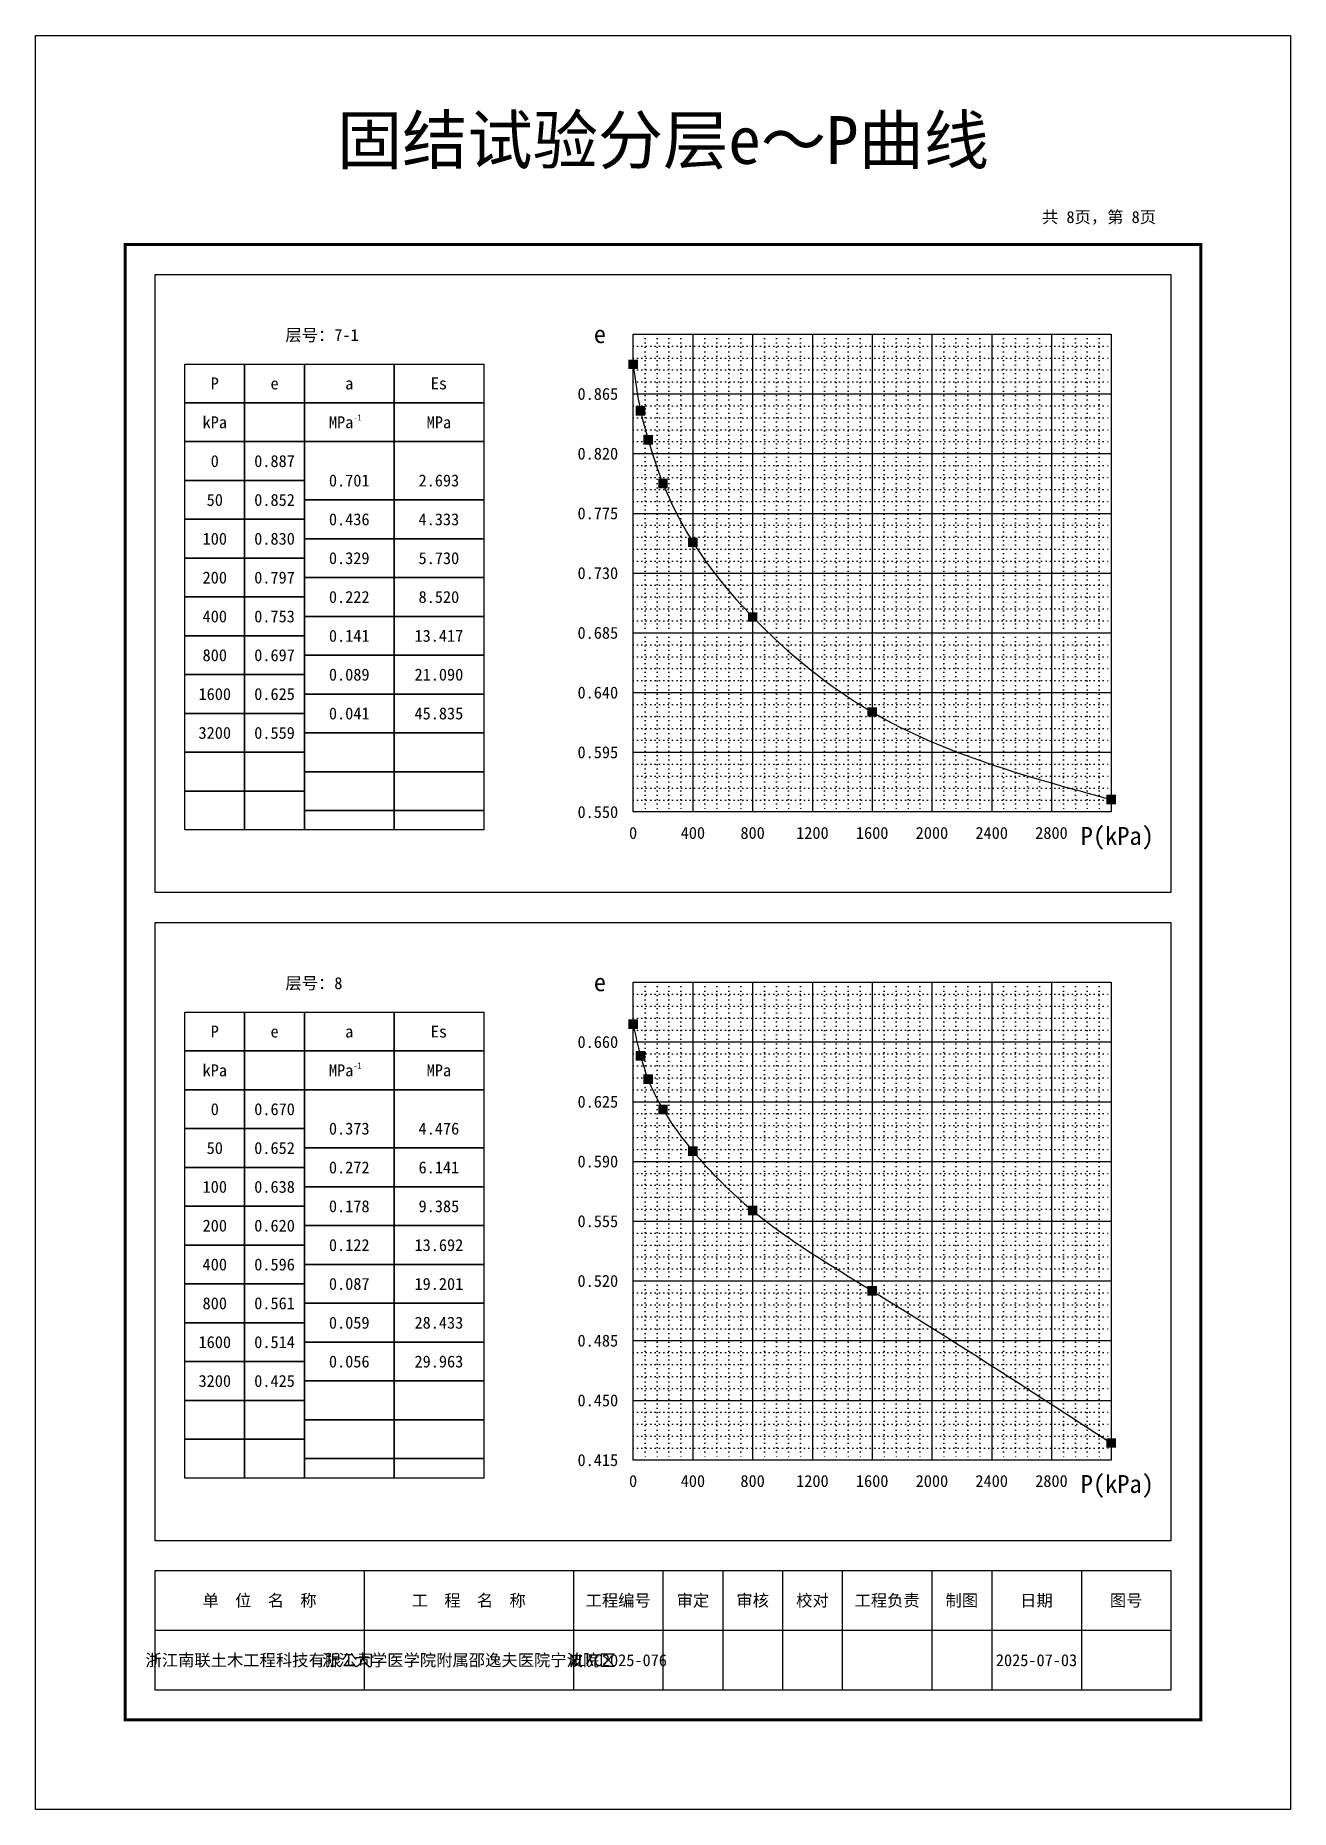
# Model space of a CAD drawing. Extents: x 0 to 1680, y 0 to 297.
# Drawn here: x 1470 to 1680, y 0 to 297 of the extents above; entities that cross this region are included whole.
import ezdxf
from ezdxf.enums import TextEntityAlignment as Align

# ---------------------------------------------------------------- set-up
doc = ezdxf.new("R2010")
doc.units = 0
doc.linetypes.add('DOT', pattern=[6.35, 0, -6.35])
doc.layers.get('0').update_dxf_attribs({"linetype": 'CONTINUOUS'})
doc.styles.add('XT', font='')
doc.styles.get('XT').set_extended_font_data('SimSun')

msp = doc.modelspace()

# ---------------------------------------------------------------- texts
at = {"style": 'XT'}
for s, height, p in [('固结试验分层e～P曲线', 8, (1575, 279.5)), ('P', 2, (1500, 238.75)), ('e', 2, (1510, 238.75)), ('a', 2, (1522.5, 238.75)), ('Es', 2, (1537.5, 238.75)), ('kPa', 2, (1500, 232.25)), ('MPa  ', 2, (1522.5, 232.25)), ('MPa', 2, (1537.5, 232.25)), ('0', 2, (1500, 225.75)), ('0.887', 2, (1510, 225.75)), ('0.701', 2, (1522.5, 222.5)), ('2.693', 2, (1537.5, 222.5)), ('50', 2, (1500, 219.25)), ('0.852', 2, (1510, 219.25)), ('0.436', 2, (1522.5, 216)), ('4.333', 2, (1537.5, 216)), ('100', 2, (1500, 212.75)), ('0.830', 2, (1510, 212.75)), ('0.329', 2, (1522.5, 209.5)), ('5.730', 2, (1537.5, 209.5)), ('200', 2, (1500, 206.25)), ('0.797', 2, (1510, 206.25)), ('0.222', 2, (1522.5, 203)), ('8.520', 2, (1537.5, 203)), ('400', 2, (1500, 199.75)), ('0.753', 2, (1510, 199.75)), ('0.141', 2, (1522.5, 196.5)), ('13.417', 2, (1537.5, 196.5)), ('800', 2, (1500, 193.25)), ('0.697', 2, (1510, 193.25)), ('0.089', 2, (1522.5, 190)), ('21.090', 2, (1537.5, 190)), ('1600', 2, (1500, 186.75)), ('0.625', 2, (1510, 186.75)), ('0.041', 2, (1522.5, 183.5)), ('45.835', 2, (1537.5, 183.5)), ('3200', 2, (1500, 180.25)), ('0.559', 2, (1510, 180.25)), ('P', 2, (1500, 130.25)), ('e', 2, (1510, 130.25)), ('a', 2, (1522.5, 130.25)), ('Es', 2, (1537.5, 130.25)), ('kPa', 2, (1500, 123.75)), ('MPa  ', 2, (1522.5, 123.75)), ('MPa', 2, (1537.5, 123.75)), ('0', 2, (1500, 117.25)), ('0.670', 2, (1510, 117.25)), ('0.373', 2, (1522.5, 114)), ('4.476', 2, (1537.5, 114)), ('50', 2, (1500, 110.75)), ('0.652', 2, (1510, 110.75)), ('0.272', 2, (1522.5, 107.5)), ('6.141', 2, (1537.5, 107.5)), ('100', 2, (1500, 104.25)), ('0.638', 2, (1510, 104.25)), ('0.178', 2, (1522.5, 101)), ('9.385', 2, (1537.5, 101)), ('200', 2, (1500, 97.75)), ('0.620', 2, (1510, 97.75)), ('0.122', 2, (1522.5, 94.5)), ('13.692', 2, (1537.5, 94.5)), ('400', 2, (1500, 91.25)), ('0.596', 2, (1510, 91.25)), ('0.087', 2, (1522.5, 88)), ('19.201', 2, (1537.5, 88)), ('800', 2, (1500, 84.75)), ('0.561', 2, (1510, 84.75)), ('0.059', 2, (1522.5, 81.5)), ('28.433', 2, (1537.5, 81.5)), ('1600', 2, (1500, 78.25)), ('0.514', 2, (1510, 78.25)), ('0.056', 2, (1522.5, 75)), ('29.963', 2, (1537.5, 75)), ('3200', 2, (1500, 71.75)), ('0.425', 2, (1510, 71.75)), ('单  位  名  称', 2, (1507.5, 35)), ('工  程  名  称', 2, (1542.5, 35)), ('工程编号', 2, (1567.5, 35)), ('审定', 2, (1580, 35)), ('审核', 2, (1590, 35)), ('校对', 2, (1600, 35)), ('工程负责', 2, (1612.5, 35)), ('制图', 2, (1625, 35)), ('日期', 2, (1637.5, 35)), ('图号', 2, (1652.5, 35)), ('浙江南联土木工程科技有限公司', 2, (1507.5, 25)), ('浙江大学医学院附属邵逸夫医院宁波院区', 2, (1542.5, 25)), ('NLKC2025-076', 2, (1567.5, 25)), ('2025-07-03', 2, (1637.5, 25))]:
    msp.add_text(s, height=height, dxfattribs=at).set_placement(p, align=Align.MIDDLE_CENTER)
for s, p in [('共 8页，第 8页', (1657.5, 265)), ('层号：', (1520, 245.25)), ('层号：', (1520, 136.75))]:
    msp.add_text(s, height=2, dxfattribs=at).set_placement(p, align=Align.BOTTOM_RIGHT)
for s, height, p in [('7-1', 2, (1520, 245.25)), (' -1', 1, (1522.5, 232.25)), ('8', 2, (1520, 136.75)), (' -1', 1, (1522.5, 123.75))]:
    msp.add_text(s, height=height, dxfattribs=at).set_placement(p, align=Align.BOTTOM_LEFT)
for s, height, p in [(' e ', 3, (1567.5, 247)), ('0.865', 2, (1567.5, 237)), ('0.820', 2, (1567.5, 227)), ('0.775', 2, (1567.5, 217)), ('0.730', 2, (1567.5, 207)), ('0.685', 2, (1567.5, 197)), ('0.640', 2, (1567.5, 187)), ('0.595', 2, (1567.5, 177)), ('0.550', 2, (1567.5, 167)), (' e ', 3, (1567.5, 138.5)), ('0.660', 2, (1567.5, 128.5)), ('0.625', 2, (1567.5, 118.5)), ('0.590', 2, (1567.5, 108.5)), ('0.555', 2, (1567.5, 98.5)), ('0.520', 2, (1567.5, 88.5)), ('0.485', 2, (1567.5, 78.5)), ('0.450', 2, (1567.5, 68.5)), ('0.415', 2, (1567.5, 58.5))]:
    msp.add_text(s, height=height, dxfattribs=at).set_placement(p, align=Align.MIDDLE_RIGHT)
for s, height, p in [('0', 2, (1570, 164.5)), ('400', 2, (1580, 164.5)), ('800', 2, (1590, 164.5)), ('1200', 2, (1600, 164.5)), ('1600', 2, (1610, 164.5)), ('2000', 2, (1620, 164.5)), ('2400', 2, (1630, 164.5)), ('2800', 2, (1640, 164.5)), (' P(kPa)', 3, (1650, 164.5)), ('0', 2, (1570, 56)), ('400', 2, (1580, 56)), ('800', 2, (1590, 56)), ('1200', 2, (1600, 56)), ('1600', 2, (1610, 56)), ('2000', 2, (1620, 56)), ('2400', 2, (1630, 56)), ('2800', 2, (1640, 56)), (' P(kPa)', 3, (1650, 56))]:
    msp.add_text(s, height=height, dxfattribs=at).set_placement(p, align=Align.TOP_CENTER)

# ---------------------------------------------------------------- linework, layer by layer
at = {"color": 245, "linetype": 'Continuous'}
msp.add_lwpolyline([(1470, 297), (1680, 297), (1680, 0), (1470, 0)], close=True, dxfattribs=at)
at = {"linetype": 'Continuous', "const_width": 0.5}
msp.add_lwpolyline([(1485, 262), (1665, 262), (1665, 15), (1485, 15)], close=True, dxfattribs=at)
at = {"linetype": 'Continuous'}
for points in [[(1490, 257), (1660, 257), (1660, 153.5), (1490, 153.5)], [(1570, 247), (1650, 247), (1650, 167), (1570, 167)], [(1495, 242), (1545, 242), (1545, 164), (1495, 164)], [(1505, 242), (1505, 164)], [(1515, 242), (1515, 164)], [(1530, 242), (1530, 164)], [(1495, 235.5), (1545, 235.5)], [(1495, 229), (1545, 229)], [(1495, 222.5), (1515, 222.5)], [(1515, 219.25), (1545, 219.25)], [(1495, 216), (1515, 216)], [(1515, 212.75), (1545, 212.75)], [(1495, 209.5), (1515, 209.5)], [(1515, 206.25), (1545, 206.25)], [(1495, 203), (1515, 203)], [(1515, 199.75), (1545, 199.75)], [(1495, 196.5), (1515, 196.5)], [(1515, 193.25), (1545, 193.25)], [(1495, 190), (1515, 190)], [(1515, 186.75), (1545, 186.75)], [(1495, 183.5), (1515, 183.5)], [(1515, 180.25), (1545, 180.25)], [(1495, 177), (1515, 177)], [(1515, 173.75), (1545, 173.75)], [(1495, 170.5), (1515, 170.5)], [(1515, 167.25), (1545, 167.25)], [(1490, 148.5), (1660, 148.5), (1660, 45), (1490, 45)], [(1570, 138.5), (1650, 138.5), (1650, 58.5), (1570, 58.5)], [(1495, 133.5), (1545, 133.5), (1545, 55.5), (1495, 55.5)], [(1505, 133.5), (1505, 55.5)], [(1515, 133.5), (1515, 55.5)], [(1530, 133.5), (1530, 55.5)], [(1495, 127), (1545, 127)], [(1495, 120.5), (1545, 120.5)], [(1495, 114), (1515, 114)], [(1515, 110.75), (1545, 110.75)], [(1495, 107.5), (1515, 107.5)], [(1515, 104.25), (1545, 104.25)], [(1495, 101), (1515, 101)], [(1515, 97.75), (1545, 97.75)], [(1495, 94.5), (1515, 94.5)], [(1515, 91.25), (1545, 91.25)], [(1495, 88), (1515, 88)], [(1515, 84.75), (1545, 84.75)], [(1495, 81.5), (1515, 81.5)], [(1515, 78.25), (1545, 78.25)], [(1495, 75), (1515, 75)], [(1515, 71.75), (1545, 71.75)], [(1495, 68.5), (1515, 68.5)], [(1515, 65.25), (1545, 65.25)], [(1495, 62), (1515, 62)], [(1515, 58.75), (1545, 58.75)], [(1490, 40), (1660, 40), (1660, 20), (1490, 20)]]:
    msp.add_lwpolyline(points, close=True, dxfattribs=at)
at = {"color": 79, "linetype": 'DOT', "ltscale": 0.1}
for points in [[(1572, 247), (1572, 167)], [(1574, 247), (1574, 167)], [(1576, 247), (1576, 167)], [(1578, 247), (1578, 167)], [(1582, 247), (1582, 167)], [(1584, 247), (1584, 167)], [(1586, 247), (1586, 167)], [(1588, 247), (1588, 167)], [(1592, 247), (1592, 167)], [(1594, 247), (1594, 167)], [(1596, 247), (1596, 167)], [(1598, 247), (1598, 167)], [(1602, 247), (1602, 167)], [(1604, 247), (1604, 167)], [(1606, 247), (1606, 167)], [(1608, 247), (1608, 167)], [(1612, 247), (1612, 167)], [(1614, 247), (1614, 167)], [(1616, 247), (1616, 167)], [(1618, 247), (1618, 167)], [(1622, 247), (1622, 167)], [(1624, 247), (1624, 167)], [(1626, 247), (1626, 167)], [(1628, 247), (1628, 167)], [(1632, 247), (1632, 167)], [(1634, 247), (1634, 167)], [(1636, 247), (1636, 167)], [(1638, 247), (1638, 167)], [(1642, 247), (1642, 167)], [(1644, 247), (1644, 167)], [(1646, 247), (1646, 167)], [(1648, 247), (1648, 167)], [(1570, 245), (1650, 245)], [(1570, 243), (1650, 243)], [(1570, 241), (1650, 241)], [(1570, 239), (1650, 239)], [(1570, 235), (1650, 235)], [(1570, 233), (1650, 233)], [(1570, 231), (1650, 231)], [(1570, 229), (1650, 229)], [(1570, 225), (1650, 225)], [(1570, 223), (1650, 223)], [(1570, 221), (1650, 221)], [(1570, 219), (1650, 219)], [(1570, 215), (1650, 215)], [(1570, 213), (1650, 213)], [(1570, 211), (1650, 211)], [(1570, 209), (1650, 209)], [(1570, 205), (1650, 205)], [(1570, 203), (1650, 203)], [(1570, 201), (1650, 201)], [(1570, 199), (1650, 199)], [(1570, 195), (1650, 195)], [(1570, 193), (1650, 193)], [(1570, 191), (1650, 191)], [(1570, 189), (1650, 189)], [(1570, 185), (1650, 185)], [(1570, 183), (1650, 183)], [(1570, 181), (1650, 181)], [(1570, 179), (1650, 179)], [(1570, 175), (1650, 175)], [(1570, 173), (1650, 173)], [(1570, 171), (1650, 171)], [(1570, 169), (1650, 169)], [(1572, 138.5), (1572, 58.5)], [(1574, 138.5), (1574, 58.5)], [(1576, 138.5), (1576, 58.5)], [(1578, 138.5), (1578, 58.5)], [(1582, 138.5), (1582, 58.5)], [(1584, 138.5), (1584, 58.5)], [(1586, 138.5), (1586, 58.5)], [(1588, 138.5), (1588, 58.5)], [(1592, 138.5), (1592, 58.5)], [(1594, 138.5), (1594, 58.5)], [(1596, 138.5), (1596, 58.5)], [(1598, 138.5), (1598, 58.5)], [(1602, 138.5), (1602, 58.5)], [(1604, 138.5), (1604, 58.5)], [(1606, 138.5), (1606, 58.5)], [(1608, 138.5), (1608, 58.5)], [(1612, 138.5), (1612, 58.5)], [(1614, 138.5), (1614, 58.5)], [(1616, 138.5), (1616, 58.5)], [(1618, 138.5), (1618, 58.5)], [(1622, 138.5), (1622, 58.5)], [(1624, 138.5), (1624, 58.5)], [(1626, 138.5), (1626, 58.5)], [(1628, 138.5), (1628, 58.5)], [(1632, 138.5), (1632, 58.5)], [(1634, 138.5), (1634, 58.5)], [(1636, 138.5), (1636, 58.5)], [(1638, 138.5), (1638, 58.5)], [(1642, 138.5), (1642, 58.5)], [(1644, 138.5), (1644, 58.5)], [(1646, 138.5), (1646, 58.5)], [(1648, 138.5), (1648, 58.5)], [(1570, 136.5), (1650, 136.5)], [(1570, 134.5), (1650, 134.5)], [(1570, 132.5), (1650, 132.5)], [(1570, 130.5), (1650, 130.5)], [(1570, 126.5), (1650, 126.5)], [(1570, 124.5), (1650, 124.5)], [(1570, 122.5), (1650, 122.5)], [(1570, 120.5), (1650, 120.5)], [(1570, 116.5), (1650, 116.5)], [(1570, 114.5), (1650, 114.5)], [(1570, 112.5), (1650, 112.5)], [(1570, 110.5), (1650, 110.5)], [(1570, 106.5), (1650, 106.5)], [(1570, 104.5), (1650, 104.5)], [(1570, 102.5), (1650, 102.5)], [(1570, 100.5), (1650, 100.5)], [(1570, 96.5), (1650, 96.5)], [(1570, 94.5), (1650, 94.5)], [(1570, 92.5), (1650, 92.5)], [(1570, 90.5), (1650, 90.5)], [(1570, 86.5), (1650, 86.5)], [(1570, 84.5), (1650, 84.5)], [(1570, 82.5), (1650, 82.5)], [(1570, 80.5), (1650, 80.5)], [(1570, 76.5), (1650, 76.5)], [(1570, 74.5), (1650, 74.5)], [(1570, 72.5), (1650, 72.5)], [(1570, 70.5), (1650, 70.5)], [(1570, 66.5), (1650, 66.5)], [(1570, 64.5), (1650, 64.5)], [(1570, 62.5), (1650, 62.5)], [(1570, 60.5), (1650, 60.5)]]:
    msp.add_lwpolyline(points, dxfattribs=at)
at = {"linetype": 'Continuous'}
for points in [[(1580, 247), (1580, 167)], [(1590, 247), (1590, 167)], [(1600, 247), (1600, 167)], [(1610, 247), (1610, 167)], [(1620, 247), (1620, 167)], [(1630, 247), (1630, 167)], [(1640, 247), (1640, 167)], [(1570, 237), (1650, 237)], [(1570, 227), (1650, 227)], [(1570, 217), (1650, 217)], [(1570, 207), (1650, 207)], [(1570, 197), (1650, 197)], [(1570, 187), (1650, 187)], [(1570, 177), (1650, 177)], [(1580, 138.5), (1580, 58.5)], [(1590, 138.5), (1590, 58.5)], [(1600, 138.5), (1600, 58.5)], [(1610, 138.5), (1610, 58.5)], [(1620, 138.5), (1620, 58.5)], [(1630, 138.5), (1630, 58.5)], [(1640, 138.5), (1640, 58.5)], [(1570, 128.5), (1650, 128.5)], [(1570, 118.5), (1650, 118.5)], [(1570, 108.5), (1650, 108.5)], [(1570, 98.5), (1650, 98.5)], [(1570, 88.5), (1650, 88.5)], [(1570, 78.5), (1650, 78.5)], [(1570, 68.5), (1650, 68.5)], [(1525, 40), (1525, 20)], [(1560, 40), (1560, 20)], [(1575, 40), (1575, 20)], [(1585, 40), (1585, 20)], [(1595, 40), (1595, 20)], [(1605, 40), (1605, 20)], [(1620, 40), (1620, 20)], [(1630, 40), (1630, 20)], [(1645, 40), (1645, 20)], [(1660, 40), (1660, 20)], [(1490, 30), (1660, 30)]]:
    msp.add_lwpolyline(points, dxfattribs=at)
at = {"color": 1, "linetype": 'Continuous', "const_width": 1.6}
for points in [[(1569.2, 241.94), (1570.8, 241.94)], [(1570.45, 234.16), (1572.05, 234.16)], [(1571.7, 229.32), (1573.3, 229.32)], [(1574.2, 222), (1575.8, 222)], [(1579.2, 212.15), (1580.8, 212.15)], [(1589.2, 199.65), (1590.8, 199.65)], [(1609.2, 183.74), (1610.8, 183.74)], [(1649.2, 169.1), (1650.8, 169.1)], [(1569.2, 131.49), (1570.8, 131.49)], [(1570.45, 126.16), (1572.05, 126.16)], [(1571.7, 122.27), (1573.3, 122.27)], [(1574.2, 117.19), (1575.8, 117.19)], [(1579.2, 110.21), (1580.8, 110.21)], [(1589.2, 100.27), (1590.8, 100.27)], [(1609.2, 86.84), (1610.8, 86.84)], [(1649.2, 61.36), (1650.8, 61.36)]]:
    msp.add_lwpolyline(points, dxfattribs=at)
at = {"color": 1, "linetype": 'Continuous'}
for points in [[(1570, 241.94), (1571.25, 234.16), (1572.5, 229.32), (1575, 222), (1580, 212.15), (1590, 199.65), (1610, 183.74), (1650, 169.1)], [(1570, 131.49), (1571.25, 126.16), (1572.5, 122.27), (1575, 117.19), (1580, 110.21), (1590, 100.27), (1610, 86.84), (1650, 61.36)]]:
    msp.add_spline(points, degree=3, dxfattribs=at).dxf.unprotected_set("ltscale", 0)

msp.set_redraw_order([(e.dxf.handle, doc.entitydb.next_handle()) for e in msp.query("TEXT MTEXT ATTDEF DIMENSION ARC_DIMENSION")])  # texts and dimensions are drawn at this point

doc.saveas('drawing.dxf')
